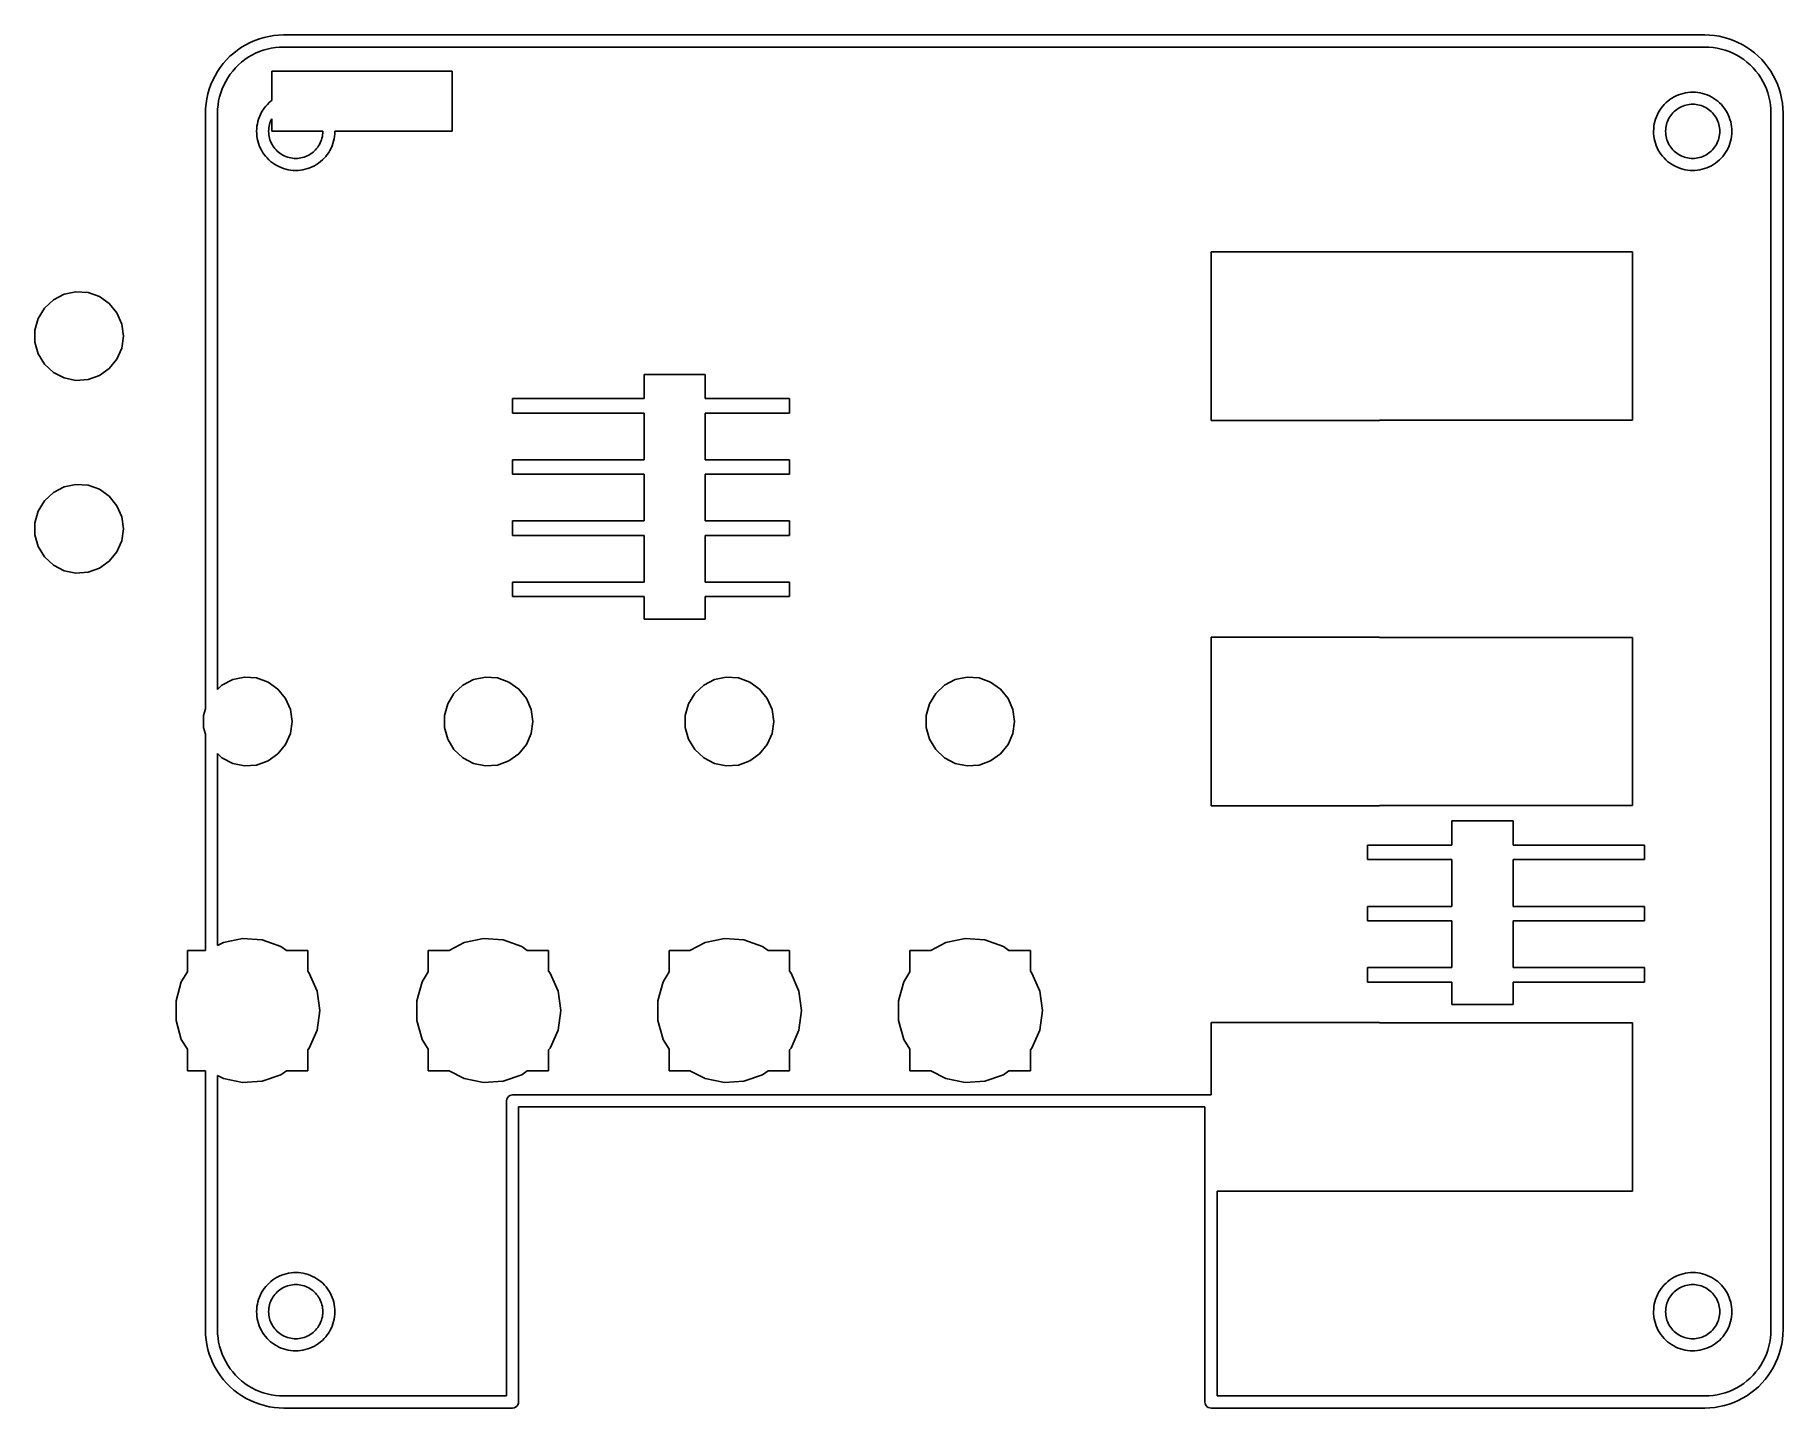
# Model space of a CAD drawing. Header units: metres. Extents: x -39.8 to 32.8, y -28.5 to 28.5.
import ezdxf

# ---------------------------------------------------------------- set-up
doc = ezdxf.new("R2010")
doc.units = ezdxf.units.M

msp = doc.modelspace()

# ---------------------------------------------------------------- linework, layer by layer
for p, q in [((-30.5117, 28.3384), (-30.7037, 28.2688)), ((-30.3158, 28.3958), (-30.5117, 28.3384)), ((-30.1167, 28.4408), (-30.3158, 28.3958)), ((-29.9151, 28.4733), (-30.1167, 28.4408)), ((-29.7119, 28.493), (-29.9151, 28.4733)), ((-29.5079, 28.4999), (-29.7119, 28.493)), ((29.5, 28.5), (-29.5079, 28.4999)), ((29.6962, 28.494), (29.5, 28.5)), ((29.8995, 28.4752), (29.6962, 28.494)), ((30.1012, 28.4438), (29.8995, 28.4752)), ((30.3006, 28.3997), (30.1012, 28.4438)), ((30.4968, 28.3432), (30.3006, 28.3997)), ((30.6891, 28.2745), (30.4968, 28.3432)), ((-31.7304, 27.6137), (-31.8744, 27.469)), ((-31.5776, 27.7491), (-31.7304, 27.6137)), ((-31.4166, 27.8746), (-31.5776, 27.7491)), ((-31.248, 27.9897), (-31.4166, 27.8746)), ((-31.0725, 28.0941), (-31.248, 27.9897)), ((-30.8908, 28.1872), (-31.0725, 28.0941)), ((-30.9735, 27.5718), (-30.8249, 27.6597)), ((-30.7037, 28.2688), (-30.8908, 28.1872)), ((-30.8249, 27.6597), (-30.6709, 27.7381)), ((-30.6709, 27.7381), (-30.5121, 27.8068)), ((-30.5121, 27.8068), (-30.3497, 27.8653)), ((-30.3497, 27.8653), (-30.1841, 27.9134)), ((-30.1841, 27.9134), (-30.0151, 27.9512)), ((-30.0151, 27.9512), (-29.8447, 27.9782)), ((-29.8447, 27.9782), (-29.6727, 27.9944)), ((-29.6727, 27.9944), (-29.496, 28)), ((-29.496, 28), (29.496, 28)), ((29.496, 28), (29.6727, 27.9944)), ((29.6727, 27.9944), (29.8447, 27.9782)), ((29.8447, 27.9782), (30.0151, 27.9512)), ((30.0151, 27.9512), (30.1841, 27.9134)), ((30.1841, 27.9134), (30.3497, 27.8653)), ((30.3497, 27.8653), (30.5121, 27.8068)), ((30.5121, 27.8068), (30.6709, 27.7381)), ((30.6709, 27.7381), (30.8249, 27.6597)), ((30.8766, 28.1939), (30.6891, 28.2745)), ((30.8249, 27.6597), (30.9735, 27.5718)), ((31.0588, 28.1017), (30.8766, 28.1939)), ((31.2347, 27.9982), (31.0588, 28.1017)), ((31.4039, 27.8838), (31.2347, 27.9982)), ((31.5655, 27.7591), (31.4039, 27.8838)), ((31.719, 27.6244), (31.5655, 27.7591)), ((31.8637, 27.4804), (31.719, 27.6244)), ((-32.2482, 26.9847), (-32.3517, 26.8087)), ((-32.1338, 27.1539), (-32.2482, 26.9847)), ((-32.0091, 27.3155), (-32.1338, 27.1539)), ((-31.8744, 27.469), (-32.0091, 27.3155)), ((-31.8217, 26.7236), (-31.7248, 26.8662)), ((-31.7248, 26.8662), (-31.6188, 27.0028)), ((-31.6188, 27.0028), (-31.5045, 27.1325)), ((-31.5045, 27.1325), (-31.3825, 27.2545)), ((-31.3825, 27.2545), (-31.2528, 27.3688)), ((-31.2528, 27.3688), (-31.1162, 27.4748)), ((-31.1162, 27.4748), (-30.9735, 27.5718)), ((-22.5, 27), (-30, 27)), ((-30, 27), (-30, 25.7798)), ((-22.5, 24.5), (-22.5, 27)), ((30.9735, 27.5718), (31.1162, 27.4748)), ((31.1162, 27.4748), (31.2528, 27.3688)), ((31.2528, 27.3688), (31.3825, 27.2545)), ((31.3825, 27.2545), (31.5045, 27.1325)), ((31.5045, 27.1325), (31.6188, 27.0028)), ((31.6188, 27.0028), (31.7248, 26.8662)), ((31.7248, 26.8662), (31.8217, 26.7236)), ((31.9991, 27.3276), (31.8637, 27.4804)), ((32.1246, 27.1666), (31.9991, 27.3276)), ((32.2397, 26.998), (32.1246, 27.1666)), ((32.3441, 26.8225), (32.2397, 26.998)), ((-32.5932, 26.2468), (-32.6497, 26.0506)), ((-32.5245, 26.4391), (-32.5932, 26.2468)), ((-32.4439, 26.6266), (-32.5245, 26.4391)), ((-32.3517, 26.8087), (-32.4439, 26.6266)), ((-32.1153, 26.0997), (-32.0568, 26.2621)), ((-32.0568, 26.2621), (-31.9881, 26.421)), ((-31.9881, 26.421), (-31.9098, 26.5747)), ((-31.9098, 26.5747), (-31.8217, 26.7236)), ((31.8217, 26.7236), (31.9098, 26.5747)), ((31.9098, 26.5747), (31.9881, 26.421)), ((31.9881, 26.421), (32.0568, 26.2621)), ((32.0568, 26.2621), (32.1153, 26.0997)), ((32.4372, 26.6408), (32.3441, 26.8225)), ((32.5188, 26.4537), (32.4372, 26.6408)), ((32.5884, 26.2617), (32.5188, 26.4537)), ((32.6458, 26.0658), (32.5884, 26.2617)), ((-32.744, 25.4462), (-32.75, 25.25)), ((-32.7252, 25.6495), (-32.744, 25.4462)), ((-32.6938, 25.8512), (-32.7252, 25.6495)), ((-32.6497, 26.0506), (-32.6938, 25.8512)), ((-32.25, 25.246), (-32.2444, 25.4227)), ((-32.2444, 25.4227), (-32.2282, 25.5947)), ((-32.2282, 25.5947), (-32.2012, 25.7651)), ((-32.2012, 25.7651), (-32.1634, 25.9341)), ((-32.1634, 25.9341), (-32.1153, 26.0997)), ((-30.3099, 25.4614), (-30.3677, 25.3773)), ((-30.247, 25.5418), (-30.3099, 25.4614)), ((-30.1791, 25.618), (-30.247, 25.5418)), ((-30.1066, 25.6898), (-30.1791, 25.618)), ((-30.0297, 25.757), (-30.1066, 25.6898)), ((-30, 25.7798), (-30.0297, 25.757)), ((27.6901, 25.4614), (27.6323, 25.3773)), ((27.753, 25.5418), (27.6901, 25.4614)), ((27.8209, 25.618), (27.753, 25.5418)), ((27.8934, 25.6898), (27.8209, 25.618)), ((27.9703, 25.757), (27.8934, 25.6898)), ((28.0513, 25.8192), (27.9703, 25.757)), ((28.136, 25.8762), (28.0513, 25.8192)), ((28.2241, 25.9277), (28.136, 25.8762)), ((28.3152, 25.9736), (28.2241, 25.9277)), ((28.283, 25.3667), (28.3388, 25.41)), ((28.4091, 26.0137), (28.3152, 25.9736)), ((28.3388, 25.41), (28.3972, 25.4497)), ((28.3972, 25.4497), (28.4582, 25.4858)), ((28.5053, 26.0478), (28.4091, 26.0137)), ((28.4582, 25.4858), (28.5209, 25.5177)), ((28.6035, 26.0758), (28.5053, 26.0478)), ((28.5209, 25.5177), (28.5859, 25.5459)), ((28.5859, 25.5459), (28.6525, 25.5698)), ((28.7032, 26.0975), (28.6035, 26.0758)), ((28.6525, 25.5698), (28.7202, 25.5895)), ((28.8041, 26.113), (28.7032, 26.0975)), ((28.7202, 25.5895), (28.7893, 25.6049)), ((28.7893, 25.6049), (28.859, 25.616)), ((28.9058, 26.1222), (28.8041, 26.113)), ((28.859, 25.616), (28.9293, 25.6227)), ((29.0079, 26.1249), (28.9058, 26.1222)), ((28.9293, 25.6227), (29, 25.6249)), ((29, 25.6249), (29.0707, 25.6227)), ((29.1099, 26.1212), (29.0079, 26.1249)), ((29.0707, 25.6227), (29.141, 25.616)), ((29.2115, 26.1111), (29.1099, 26.1212)), ((29.141, 25.616), (29.2108, 25.6049)), ((29.2108, 25.6049), (29.2797, 25.5896)), ((29.3121, 26.0946), (29.2115, 26.1111)), ((29.2797, 25.5896), (29.3476, 25.5698)), ((29.4117, 26.0719), (29.3121, 26.0946)), ((29.3476, 25.5698), (29.414, 25.5459)), ((29.5096, 26.0429), (29.4117, 26.0719)), ((29.414, 25.5459), (29.4791, 25.5177)), ((29.4791, 25.5177), (29.5418, 25.4858)), ((29.6055, 26.0079), (29.5096, 26.0429)), ((29.5418, 25.4858), (29.6028, 25.4497)), ((29.6028, 25.4497), (29.6612, 25.41)), ((29.6989, 25.9669), (29.6055, 26.0079)), ((29.6612, 25.41), (29.717, 25.3667)), ((29.7896, 25.9201), (29.6989, 25.9669)), ((29.8773, 25.8677), (29.7896, 25.9201)), ((29.9614, 25.8099), (29.8773, 25.8677)), ((30.0418, 25.747), (29.9614, 25.8099)), ((30.118, 25.6791), (30.0418, 25.747)), ((30.1898, 25.6066), (30.118, 25.6791)), ((30.257, 25.5297), (30.1898, 25.6066)), ((30.3192, 25.4487), (30.257, 25.5297)), ((30.3762, 25.364), (30.3192, 25.4487)), ((32.1153, 26.0997), (32.1634, 25.9341)), ((32.1634, 25.9341), (32.2012, 25.7651)), ((32.2012, 25.7651), (32.2282, 25.5947)), ((32.2282, 25.5947), (32.2444, 25.4227)), ((32.2444, 25.4227), (32.25, 25.246)), ((32.6908, 25.8667), (32.6458, 26.0658)), ((32.7233, 25.6651), (32.6908, 25.8667)), ((32.743, 25.4619), (32.7233, 25.6651)), ((32.7499, 25.2579), (32.743, 25.4619)), ((-32.75, 25.25), (-32.7499, 0.52913)), ((-32.25, 1.33357), (-32.25, 25.246)), ((-30.6111, 24.7115), (-30.6212, 24.6099)), ((-30.5946, 24.8121), (-30.6111, 24.7115)), ((-30.5719, 24.9117), (-30.5946, 24.8121)), ((-30.5429, 25.0096), (-30.5719, 24.9117)), ((-30.5079, 25.1055), (-30.5429, 25.0096)), ((-30.4669, 25.1989), (-30.5079, 25.1055)), ((-30.4201, 25.2896), (-30.4669, 25.1989)), ((-30.3677, 25.3773), (-30.4201, 25.2896)), ((-30.116, 24.641), (-30.1049, 24.7108)), ((-30.1049, 24.7108), (-30.0896, 24.7797)), ((-30.0896, 24.7797), (-30.0698, 24.8476)), ((-30.0698, 24.8476), (-30.0459, 24.914)), ((-30.0459, 24.914), (-30.0177, 24.9791)), ((-30.0177, 24.9791), (-30, 25.0139)), ((-30, 25.0139), (-30, 24.5)), ((27.3889, 24.7115), (27.3788, 24.6099)), ((27.4054, 24.8122), (27.3889, 24.7115)), ((27.4281, 24.9117), (27.4054, 24.8122)), ((27.4571, 25.0096), (27.4281, 24.9117)), ((27.4921, 25.1055), (27.4571, 25.0096)), ((27.5331, 25.1989), (27.4921, 25.1055)), ((27.5799, 25.2896), (27.5331, 25.1989)), ((27.6323, 25.3773), (27.5799, 25.2896)), ((27.884, 24.641), (27.8951, 24.7108)), ((27.8951, 24.7108), (27.9104, 24.7796)), ((27.9104, 24.7796), (27.9302, 24.8477)), ((27.9302, 24.8477), (27.9541, 24.914)), ((27.9541, 24.914), (27.9823, 24.9791)), ((27.9823, 24.9791), (28.0142, 25.0418)), ((28.0142, 25.0418), (28.0503, 25.1028)), ((28.0503, 25.1028), (28.0899, 25.1612)), ((28.0899, 25.1612), (28.1332, 25.217)), ((28.1332, 25.217), (28.1801, 25.2701)), ((28.1801, 25.2701), (28.2299, 25.3199)), ((28.2299, 25.3199), (28.283, 25.3667)), ((29.717, 25.3667), (29.7701, 25.3199)), ((29.7701, 25.3199), (29.8199, 25.2701)), ((29.8199, 25.2701), (29.8667, 25.217)), ((29.8667, 25.217), (29.91, 25.1612)), ((29.91, 25.1612), (29.9497, 25.1028)), ((29.9497, 25.1028), (29.9858, 25.0418)), ((29.9858, 25.0418), (30.0177, 24.9791)), ((30.0177, 24.9791), (30.0459, 24.914)), ((30.0459, 24.914), (30.0698, 24.8476)), ((30.0698, 24.8476), (30.0896, 24.7797)), ((30.0896, 24.7797), (30.1049, 24.7108)), ((30.1049, 24.7108), (30.116, 24.641)), ((30.4277, 25.2759), (30.3762, 25.364)), ((30.4736, 25.1848), (30.4277, 25.2759)), ((30.5137, 25.0908), (30.4736, 25.1848)), ((30.5478, 24.9947), (30.5137, 25.0908)), ((30.5758, 24.8964), (30.5478, 24.9947)), ((30.5975, 24.7968), (30.5758, 24.8964)), ((30.613, 24.6959), (30.5975, 24.7968)), ((30.6222, 24.5942), (30.613, 24.6959)), ((32.25, 25.246), (32.25, -25.246)), ((32.75, -25.25), (32.7499, 25.2579)), ((-30.6212, 24.6099), (-30.6249, 24.5079)), ((-30.6249, 24.5079), (-30.6222, 24.4058)), ((-30.6222, 24.4058), (-30.613, 24.3041)), ((-30.613, 24.3041), (-30.5975, 24.2032)), ((-30.5975, 24.2032), (-30.5758, 24.1035)), ((-30.5758, 24.1035), (-30.5478, 24.0053)), ((-30.5478, 24.0053), (-30.5137, 23.9091)), ((-30.1249, 24.5), (-30.1227, 24.5707)), ((-30.1227, 24.4293), (-30.1249, 24.5)), ((-30.1227, 24.5707), (-30.116, 24.641)), ((-30.116, 24.359), (-30.1227, 24.4293)), ((-30.1049, 24.2893), (-30.116, 24.359)), ((-30.0895, 24.2202), (-30.1049, 24.2893)), ((-30.0698, 24.1525), (-30.0895, 24.2202)), ((-30.0459, 24.0859), (-30.0698, 24.1525)), ((-30.0177, 24.0209), (-30.0459, 24.0859)), ((-29.9858, 23.9582), (-30.0177, 24.0209)), ((-30, 24.5), (-27.8751, 24.5)), ((-29.9497, 23.8972), (-29.9858, 23.9582)), ((-28.0142, 23.9582), (-28.0503, 23.8972)), ((-27.9823, 24.0209), (-28.0142, 23.9582)), ((-27.9541, 24.086), (-27.9823, 24.0209)), ((-27.9302, 24.1524), (-27.9541, 24.086)), ((-27.9104, 24.2203), (-27.9302, 24.1524)), ((-27.8951, 24.2892), (-27.9104, 24.2203)), ((-27.884, 24.359), (-27.8951, 24.2892)), ((-27.8773, 24.4293), (-27.884, 24.359)), ((-27.8751, 24.5), (-27.8773, 24.4293)), ((-27.4921, 23.8945), (-27.4571, 23.9904)), ((-27.4571, 23.9904), (-27.4281, 24.0883)), ((-27.4281, 24.0883), (-27.4054, 24.1878)), ((-27.4054, 24.1878), (-27.3889, 24.2885)), ((-27.3889, 24.2885), (-27.3788, 24.3901)), ((-27.3788, 24.3901), (-27.3753, 24.5)), ((-27.3753, 24.5), (-22.5, 24.5)), ((27.3788, 24.6099), (27.3751, 24.5078)), ((27.3751, 24.5078), (27.3778, 24.4058)), ((27.3778, 24.4058), (27.3869, 24.3041)), ((27.3869, 24.3041), (27.4024, 24.2032)), ((27.4024, 24.2032), (27.4242, 24.1035)), ((27.4242, 24.1035), (27.4522, 24.0054)), ((27.4522, 24.0054), (27.4863, 23.9091)), ((27.8751, 24.5), (27.8773, 24.5707)), ((27.8773, 24.4293), (27.8751, 24.5)), ((27.8773, 24.5707), (27.884, 24.641)), ((27.884, 24.359), (27.8773, 24.4293)), ((27.8951, 24.2892), (27.884, 24.359)), ((27.9104, 24.2203), (27.8951, 24.2892)), ((27.9302, 24.1524), (27.9104, 24.2203)), ((27.9541, 24.086), (27.9302, 24.1524)), ((27.9823, 24.0209), (27.9541, 24.086)), ((28.0142, 23.9582), (27.9823, 24.0209)), ((28.0503, 23.8972), (28.0142, 23.9582)), ((29.9858, 23.9582), (29.9497, 23.8972)), ((30.0177, 24.0209), (29.9858, 23.9582)), ((30.0459, 24.0859), (30.0177, 24.0209)), ((30.0698, 24.1525), (30.0459, 24.0859)), ((30.0895, 24.2202), (30.0698, 24.1525)), ((30.1049, 24.2893), (30.0895, 24.2202)), ((30.116, 24.359), (30.1049, 24.2893)), ((30.116, 24.641), (30.1227, 24.5707)), ((30.1227, 24.4293), (30.116, 24.359)), ((30.1227, 24.5707), (30.1249, 24.5)), ((30.1249, 24.5), (30.1227, 24.4293)), ((30.5079, 23.8945), (30.5429, 23.9904)), ((30.5429, 23.9904), (30.5719, 24.0883)), ((30.5719, 24.0883), (30.5946, 24.1878)), ((30.5946, 24.1878), (30.6111, 24.2885)), ((30.6111, 24.2885), (30.6212, 24.3901)), ((30.6212, 24.3901), (30.6249, 24.4921)), ((30.6249, 24.4921), (30.6222, 24.5942)), ((-30.5137, 23.9091), (-30.4736, 23.8152)), ((-30.4736, 23.8152), (-30.4277, 23.7241)), ((-30.4277, 23.7241), (-30.3762, 23.636)), ((-30.3762, 23.636), (-30.3192, 23.5513)), ((-30.3192, 23.5513), (-30.257, 23.4703)), ((-30.257, 23.4703), (-30.1898, 23.3934)), ((-30.1898, 23.3934), (-30.118, 23.3209)), ((-30.118, 23.3209), (-30.0418, 23.253)), ((-30.0418, 23.253), (-29.9614, 23.1901)), ((-29.91, 23.8388), (-29.9497, 23.8972)), ((-29.8667, 23.783), (-29.91, 23.8388)), ((-29.8199, 23.7299), (-29.8667, 23.783)), ((-29.7701, 23.6801), (-29.8199, 23.7299)), ((-29.717, 23.6332), (-29.7701, 23.6801)), ((-29.6612, 23.5899), (-29.717, 23.6332)), ((-29.6028, 23.5503), (-29.6612, 23.5899)), ((-29.5418, 23.5142), (-29.6028, 23.5503)), ((-29.4791, 23.4823), (-29.5418, 23.5142)), ((-29.414, 23.4541), (-29.4791, 23.4823)), ((-29.3477, 23.4302), (-29.414, 23.4541)), ((-29.2796, 23.4104), (-29.3477, 23.4302)), ((-29.2108, 23.3951), (-29.2796, 23.4104)), ((-29.141, 23.384), (-29.2108, 23.3951)), ((-29.0707, 23.3773), (-29.141, 23.384)), ((-29, 23.3751), (-29.0707, 23.3773)), ((-28.9293, 23.3773), (-29, 23.3751)), ((-28.859, 23.384), (-28.9293, 23.3773)), ((-28.7892, 23.3951), (-28.859, 23.384)), ((-28.7203, 23.4104), (-28.7892, 23.3951)), ((-28.6524, 23.4302), (-28.7203, 23.4104)), ((-28.586, 23.4541), (-28.6524, 23.4302)), ((-28.5209, 23.4823), (-28.586, 23.4541)), ((-28.4582, 23.5142), (-28.5209, 23.4823)), ((-28.3972, 23.5503), (-28.4582, 23.5142)), ((-28.3388, 23.5899), (-28.3972, 23.5503)), ((-28.283, 23.6332), (-28.3388, 23.5899)), ((-28.2299, 23.6801), (-28.283, 23.6332)), ((-28.1801, 23.7299), (-28.2299, 23.6801)), ((-28.1332, 23.783), (-28.1801, 23.7299)), ((-28.0899, 23.8388), (-28.1332, 23.783)), ((-28.0503, 23.8972), (-28.0899, 23.8388)), ((-28.0513, 23.1808), (-27.9703, 23.243)), ((-27.9703, 23.243), (-27.8934, 23.3102)), ((-27.8934, 23.3102), (-27.8209, 23.382)), ((-27.8209, 23.382), (-27.753, 23.4582)), ((-27.753, 23.4582), (-27.6901, 23.5385)), ((-27.6901, 23.5385), (-27.6323, 23.6227)), ((-27.6323, 23.6227), (-27.5799, 23.7104)), ((-27.5799, 23.7104), (-27.5331, 23.8011)), ((-27.5331, 23.8011), (-27.4921, 23.8945)), ((27.4863, 23.9091), (27.5264, 23.8153)), ((27.5264, 23.8153), (27.5723, 23.7241)), ((27.5723, 23.7241), (27.6238, 23.636)), ((27.6238, 23.636), (27.6808, 23.5513)), ((27.6808, 23.5513), (27.743, 23.4703)), ((27.743, 23.4703), (27.8102, 23.3934)), ((27.8102, 23.3934), (27.882, 23.3209)), ((27.882, 23.3209), (27.9582, 23.253)), ((27.9582, 23.253), (28.0385, 23.1901)), ((28.0899, 23.8388), (28.0503, 23.8972)), ((28.1332, 23.783), (28.0899, 23.8388)), ((28.1801, 23.7299), (28.1332, 23.783)), ((28.2299, 23.6801), (28.1801, 23.7299)), ((28.283, 23.6332), (28.2299, 23.6801)), ((28.3388, 23.5899), (28.283, 23.6332)), ((28.3972, 23.5503), (28.3388, 23.5899)), ((28.4582, 23.5142), (28.3972, 23.5503)), ((28.5209, 23.4823), (28.4582, 23.5142)), ((28.586, 23.4541), (28.5209, 23.4823)), ((28.6524, 23.4302), (28.586, 23.4541)), ((28.7203, 23.4104), (28.6524, 23.4302)), ((28.7892, 23.3951), (28.7203, 23.4104)), ((28.859, 23.384), (28.7892, 23.3951)), ((28.9293, 23.3773), (28.859, 23.384)), ((29, 23.3751), (28.9293, 23.3773)), ((29.0707, 23.3773), (29, 23.3751)), ((29.141, 23.384), (29.0707, 23.3773)), ((29.2108, 23.3951), (29.141, 23.384)), ((29.2796, 23.4104), (29.2108, 23.3951)), ((29.3477, 23.4302), (29.2796, 23.4104)), ((29.414, 23.4541), (29.3477, 23.4302)), ((29.4791, 23.4823), (29.414, 23.4541)), ((29.5418, 23.5142), (29.4791, 23.4823)), ((29.6028, 23.5503), (29.5418, 23.5142)), ((29.6612, 23.5899), (29.6028, 23.5503)), ((29.717, 23.6332), (29.6612, 23.5899)), ((29.7701, 23.6801), (29.717, 23.6332)), ((29.8199, 23.7299), (29.7701, 23.6801)), ((29.8667, 23.783), (29.8199, 23.7299)), ((29.91, 23.8388), (29.8667, 23.783)), ((29.9497, 23.8972), (29.91, 23.8388)), ((29.9487, 23.1808), (30.0297, 23.243)), ((30.0297, 23.243), (30.1066, 23.3102)), ((30.1066, 23.3102), (30.1791, 23.382)), ((30.1791, 23.382), (30.247, 23.4582)), ((30.247, 23.4582), (30.3099, 23.5385)), ((30.3099, 23.5385), (30.3677, 23.6227)), ((30.3677, 23.6227), (30.4201, 23.7104)), ((30.4201, 23.7104), (30.4669, 23.8011)), ((30.4669, 23.8011), (30.5079, 23.8945)), ((-29.9614, 23.1901), (-29.8773, 23.1323)), ((-29.8773, 23.1323), (-29.7896, 23.0799)), ((-29.7896, 23.0799), (-29.6989, 23.0331)), ((-29.6989, 23.0331), (-29.6055, 22.9921)), ((-29.6055, 22.9921), (-29.5096, 22.9571)), ((-29.5096, 22.9571), (-29.4117, 22.9281)), ((-29.4117, 22.9281), (-29.3122, 22.9054)), ((-29.3122, 22.9054), (-29.2115, 22.8889)), ((-29.2115, 22.8889), (-29.1099, 22.8788)), ((-29.1099, 22.8788), (-28.9922, 22.8751)), ((-28.9922, 22.8751), (-28.9058, 22.8778)), ((-28.9058, 22.8778), (-28.8041, 22.8869)), ((-28.8041, 22.8869), (-28.7032, 22.9024)), ((-28.7032, 22.9024), (-28.6035, 22.9242)), ((-28.6035, 22.9242), (-28.5054, 22.9522)), ((-28.5054, 22.9522), (-28.4091, 22.9863)), ((-28.4091, 22.9863), (-28.3153, 23.0264)), ((-28.3153, 23.0264), (-28.2241, 23.0723)), ((-28.2241, 23.0723), (-28.136, 23.1238)), ((-28.136, 23.1238), (-28.0513, 23.1808)), ((28.0385, 23.1901), (28.1227, 23.1323)), ((28.1227, 23.1323), (28.2104, 23.0799)), ((28.2104, 23.0799), (28.3011, 23.0331)), ((28.3011, 23.0331), (28.3945, 22.9921)), ((28.3945, 22.9921), (28.4904, 22.9571)), ((28.4904, 22.9571), (28.5883, 22.9281)), ((28.5883, 22.9281), (28.6878, 22.9054)), ((28.6878, 22.9054), (28.7885, 22.8889)), ((28.7885, 22.8889), (28.8901, 22.8788)), ((28.8901, 22.8788), (29.0078, 22.8751)), ((29.0078, 22.8751), (29.0941, 22.8778)), ((29.0941, 22.8778), (29.1959, 22.8869)), ((29.1959, 22.8869), (29.2968, 22.9024)), ((29.2968, 22.9024), (29.3965, 22.9242)), ((29.3965, 22.9242), (29.4946, 22.9522)), ((29.4946, 22.9522), (29.5909, 22.9863)), ((29.5909, 22.9863), (29.6847, 23.0264)), ((29.6847, 23.0264), (29.7759, 23.0723)), ((29.7759, 23.0723), (29.864, 23.1238)), ((29.864, 23.1238), (29.9487, 23.1808)), ((16, 19.5), (9, 19.5)), ((9, 19.5), (9, 12.5)), ((16, 19.4918), (16, 19.5)), ((26.5, 19.4918), (16, 19.4918)), ((26.5, 12.5081), (26.5, 19.4918)), ((-39.064, 17.5073), (-39.4312, 17.1644)), ((-38.6178, 17.7385), (-39.064, 17.5073)), ((-38.1259, 17.8407), (-38.6178, 17.7385)), ((-37.6246, 17.8064), (-38.1259, 17.8407)), ((-37.1512, 17.6381), (-37.6246, 17.8064)), ((-36.7407, 17.3484), (-37.1512, 17.6381)), ((-39.6922, 16.735), (-39.8278, 16.2512)), ((-39.4312, 17.1644), (-39.6922, 16.735)), ((-36.4236, 16.9586), (-36.7407, 17.3484)), ((-36.2234, 16.4978), (-36.4236, 16.9586)), ((-39.8278, 16.2512), (-39.8278, 15.7488)), ((-36.155, 16), (-36.2234, 16.4978)), ((-36.2234, 15.5022), (-36.155, 16)), ((-39.8278, 15.7488), (-39.6922, 15.2649)), ((-39.6922, 15.2649), (-39.4312, 14.8356)), ((-36.4236, 15.0414), (-36.2234, 15.5022)), ((-39.4312, 14.8356), (-39.064, 14.4927)), ((-37.1512, 14.3618), (-36.7407, 14.6516)), ((-36.7407, 14.6516), (-36.4236, 15.0414)), ((-39.064, 14.4927), (-38.6178, 14.2615)), ((-38.6178, 14.2615), (-38.1259, 14.1593)), ((-38.1259, 14.1593), (-37.6246, 14.1936)), ((-37.6246, 14.1936), (-37.1512, 14.3618)), ((-12, 14.41), (-14.54, 14.41)), ((-14.54, 14.41), (-14.54, 13.405)), ((-12, 13.405), (-12, 14.41)), ((-14.54, 13.405), (-20, 13.405)), ((-20, 13.405), (-20, 12.805)), ((-8.5, 13.405), (-12, 13.405)), ((-8.5, 12.805), (-8.5, 13.405)), ((-20, 12.805), (-14.54, 12.805)), ((-14.54, 12.805), (-14.54, 10.865)), ((-12, 10.865), (-12, 12.805)), ((-12, 12.805), (-8.5, 12.805)), ((9, 12.5), (16, 12.5)), ((16, 12.5081), (26.5, 12.5081)), ((16, 12.5), (16, 12.5081)), ((-14.54, 10.865), (-20, 10.865)), ((-20, 10.865), (-20, 10.265)), ((-20, 10.265), (-14.54, 10.265)), ((-14.54, 10.265), (-14.54, 8.325)), ((-8.5, 10.865), (-12, 10.865)), ((-12, 8.325), (-12, 10.265)), ((-12, 10.265), (-8.5, 10.265)), ((-8.5, 10.265), (-8.5, 10.865)), ((-39.064, 9.50731), (-39.4312, 9.16435)), ((-38.6178, 9.73846), (-39.064, 9.50731)), ((-38.1259, 9.8407), (-38.6178, 9.73846)), ((-37.6246, 9.8064), (-38.1259, 9.8407)), ((-37.1512, 9.63814), (-37.6246, 9.8064)), ((-36.7407, 9.34839), (-37.1512, 9.63814)), ((-39.6922, 8.73505), (-39.8278, 8.25122)), ((-39.4312, 9.16435), (-39.6922, 8.73505)), ((-36.4236, 8.95862), (-36.7407, 9.34839)), ((-36.2234, 8.49777), (-36.4236, 8.95862)), ((-39.8278, 8.25122), (-39.8278, 7.74876)), ((-36.155, 8), (-36.2234, 8.49777)), ((-36.2234, 7.50221), (-36.155, 8)), ((-14.54, 8.325), (-20, 8.325)), ((-20, 8.325), (-20, 7.72499)), ((-8.5, 8.325), (-12, 8.325)), ((-8.5, 7.72499), (-8.5, 8.325)), ((-39.8278, 7.74876), (-39.6922, 7.26494)), ((-39.6922, 7.26494), (-39.4312, 6.83563)), ((-36.4236, 7.04137), (-36.2234, 7.50221)), ((-20, 7.72499), (-14.54, 7.72499)), ((-14.54, 7.72499), (-14.54, 5.78499)), ((-12, 5.78499), (-12, 7.72499)), ((-12, 7.72499), (-8.5, 7.72499)), ((-39.4312, 6.83563), (-39.064, 6.49269)), ((-37.1512, 6.36185), (-36.7407, 6.6516)), ((-36.7407, 6.6516), (-36.4236, 7.04137)), ((-39.064, 6.49269), (-38.6178, 6.26152)), ((-38.6178, 6.26152), (-38.1259, 6.1593)), ((-38.1259, 6.1593), (-37.6246, 6.19359)), ((-37.6246, 6.19359), (-37.1512, 6.36185)), ((-14.54, 5.78499), (-20, 5.78499)), ((-20, 5.78499), (-20, 5.185)), ((-20, 5.185), (-14.54, 5.185)), ((-14.54, 5.185), (-14.54, 4.25)), ((-8.5, 5.78499), (-12, 5.78499)), ((-12, 5.185), (-8.5, 5.185)), ((-12, 4.25), (-12, 5.185)), ((-8.5, 5.185), (-8.5, 5.78499)), ((-14.54, 4.25), (-12, 4.25)), ((16, 3.5), (9, 3.5)), ((9, 3.5), (9, -3.5)), ((16, 3.49184), (16, 3.5)), ((26.5, 3.49184), (16, 3.49184)), ((26.5, -3.49184), (26.5, 3.49184)), ((-32.064, 1.50731), (-32.25, 1.33357)), ((-31.6178, 1.73846), (-32.064, 1.50731)), ((-31.1259, 1.8407), (-31.6178, 1.73846)), ((-30.6246, 1.8064), (-31.1259, 1.8407)), ((-30.1512, 1.63814), (-30.6246, 1.8064)), ((-29.7407, 1.34839), (-30.1512, 1.63814)), ((-22.064, 1.50731), (-22.4312, 1.16435)), ((-21.6178, 1.73846), (-22.064, 1.50731)), ((-21.1259, 1.8407), (-21.6178, 1.73846)), ((-20.6246, 1.8064), (-21.1259, 1.8407)), ((-20.1512, 1.63814), (-20.6246, 1.8064)), ((-19.7407, 1.34839), (-20.1512, 1.63814)), ((-12.064, 1.50731), (-12.4312, 1.16435)), ((-11.6178, 1.73846), (-12.064, 1.50731)), ((-11.1259, 1.8407), (-11.6178, 1.73846)), ((-10.6246, 1.8064), (-11.1259, 1.8407)), ((-10.1512, 1.63814), (-10.6246, 1.8064)), ((-9.74068, 1.34839), (-10.1512, 1.63814)), ((-2.06396, 1.50731), (-2.43118, 1.16435)), ((-1.61784, 1.73846), (-2.06396, 1.50731)), ((-1.1259, 1.8407), (-1.61784, 1.73846)), ((-0.62462, 1.8064), (-1.1259, 1.8407)), ((-0.15117, 1.63814), (-0.62462, 1.8064)), ((0.25931, 1.34839), (-0.15117, 1.63814)), ((-29.4236, 0.95862), (-29.7407, 1.34839)), ((-29.2234, 0.49777), (-29.4236, 0.95862)), ((-22.6922, 0.73505), (-22.8278, 0.25122)), ((-22.4312, 1.16435), (-22.6922, 0.73505)), ((-19.4236, 0.95862), (-19.7407, 1.34839)), ((-19.2234, 0.49777), (-19.4236, 0.95862)), ((-12.6922, 0.73505), (-12.8278, 0.25122)), ((-12.4312, 1.16435), (-12.6922, 0.73505)), ((-9.42358, 0.95862), (-9.74068, 1.34839)), ((-9.2234, 0.49777), (-9.42358, 0.95862)), ((-2.69225, 0.73505), (-2.8278, 0.25122)), ((-2.43118, 1.16435), (-2.69225, 0.73505)), ((0.5764, 0.95862), (0.25931, 1.34839)), ((0.77658, 0.49777), (0.5764, 0.95862)), ((-32.7499, 0.52913), (-32.8278, 0.25122)), ((-32.8278, 0.25122), (-32.8278, -0.25122)), ((-29.155, 0), (-29.2234, 0.49777)), ((-29.2234, -0.49777), (-29.155, 0)), ((-22.8278, 0.25122), (-22.8278, -0.25122)), ((-19.155, 0), (-19.2234, 0.49777)), ((-19.2234, -0.49777), (-19.155, 0)), ((-12.8278, 0.25122), (-12.8278, -0.25122)), ((-9.155, 0), (-9.2234, 0.49777)), ((-9.2234, -0.49777), (-9.155, 0)), ((-2.8278, 0.25122), (-2.8278, -0.25122)), ((0.84499, 0), (0.77658, 0.49777)), ((0.77658, -0.49777), (0.84499, 0)), ((-32.8278, -0.25122), (-32.7499, -0.52913)), ((-32.7499, -0.52913), (-32.7499, -9.5)), ((-29.4236, -0.95862), (-29.2234, -0.49777)), ((-22.8278, -0.25122), (-22.6922, -0.73505)), ((-19.4236, -0.95862), (-19.2234, -0.49777)), ((-12.8278, -0.25122), (-12.6922, -0.73505)), ((-9.42358, -0.95862), (-9.2234, -0.49777)), ((-2.8278, -0.25122), (-2.69225, -0.73505)), ((0.5764, -0.95862), (0.77658, -0.49777)), ((-32.25, -9.30034), (-32.25, -1.33357)), ((-32.25, -1.33357), (-32.064, -1.50731)), ((-30.1512, -1.63814), (-29.7407, -1.34839)), ((-29.7407, -1.34839), (-29.4236, -0.95862)), ((-22.6922, -0.73505), (-22.4312, -1.16435)), ((-22.4312, -1.16435), (-22.064, -1.50731)), ((-20.1512, -1.63814), (-19.7407, -1.34839)), ((-19.7407, -1.34839), (-19.4236, -0.95862)), ((-12.6922, -0.73505), (-12.4312, -1.16435)), ((-12.4312, -1.16435), (-12.064, -1.50731)), ((-10.1512, -1.63814), (-9.74068, -1.34839)), ((-9.74068, -1.34839), (-9.42358, -0.95862)), ((-2.69225, -0.73505), (-2.43118, -1.16435)), ((-2.43118, -1.16435), (-2.06396, -1.50731)), ((-0.15117, -1.63814), (0.25931, -1.34839)), ((0.25931, -1.34839), (0.5764, -0.95862)), ((-32.064, -1.50731), (-31.6178, -1.73846)), ((-31.6178, -1.73846), (-31.1259, -1.8407)), ((-31.1259, -1.8407), (-30.6246, -1.8064)), ((-30.6246, -1.8064), (-30.1512, -1.63814)), ((-22.064, -1.50731), (-21.6178, -1.73846)), ((-21.6178, -1.73846), (-21.1259, -1.8407)), ((-21.1259, -1.8407), (-20.6246, -1.8064)), ((-20.6246, -1.8064), (-20.1512, -1.63814)), ((-12.064, -1.50731), (-11.6178, -1.73846)), ((-11.6178, -1.73846), (-11.1259, -1.8407)), ((-11.1259, -1.8407), (-10.6246, -1.8064)), ((-10.6246, -1.8064), (-10.1512, -1.63814)), ((-2.06396, -1.50731), (-1.61784, -1.73846)), ((-1.61784, -1.73846), (-1.1259, -1.8407)), ((-1.1259, -1.8407), (-0.62462, -1.8064)), ((-0.62462, -1.8064), (-0.15117, -1.63814)), ((9, -3.5), (16, -3.5)), ((16, -3.49184), (26.5, -3.49184)), ((16, -3.5), (16, -3.49184)), ((21.54, -4.12999), (19, -4.12999)), ((19, -4.12999), (19, -5.13499)), ((21.54, -5.13499), (21.54, -4.12999)), ((19, -5.13499), (15.5, -5.13499)), ((15.5, -5.13499), (15.5, -5.735)), ((15.5, -5.735), (19, -5.735)), ((19, -5.735), (19, -7.67499)), ((27, -5.13499), (21.54, -5.13499)), ((21.54, -7.67499), (21.54, -5.735)), ((21.54, -5.735), (27, -5.735)), ((27, -5.735), (27, -5.13499)), ((19, -7.67499), (15.5, -7.67499)), ((15.5, -7.67499), (15.5, -8.27499)), ((27, -7.67499), (21.54, -7.67499)), ((27, -8.27499), (27, -7.67499)), ((15.5, -8.27499), (19, -8.27499)), ((19, -8.27499), (19, -10.215)), ((21.54, -10.215), (21.54, -8.27499)), ((21.54, -8.27499), (27, -8.27499)), ((-32.0046, -9.1732), (-32.25, -9.30034)), ((-31.2047, -9.00699), (-32.0046, -9.1732)), ((-30.3896, -9.06274), (-31.2047, -9.00699)), ((-29.6198, -9.33633), (-30.3896, -9.06274)), ((-29.3879, -9.5), (-29.6198, -9.33633)), ((-22.0046, -9.1732), (-22.6353, -9.5)), ((-21.2047, -9.00699), (-22.0046, -9.1732)), ((-20.3896, -9.06274), (-21.2047, -9.00699)), ((-19.6198, -9.33633), (-20.3896, -9.06274)), ((-19.3879, -9.5), (-19.6198, -9.33633)), ((-12.0046, -9.1732), (-12.6353, -9.5)), ((-11.2047, -9.00699), (-12.0046, -9.1732)), ((-10.3896, -9.06274), (-11.2047, -9.00699)), ((-9.6198, -9.33633), (-10.3896, -9.06274)), ((-9.38794, -9.5), (-9.6198, -9.33633)), ((-2.00464, -9.1732), (-2.6353, -9.5)), ((-1.20473, -9.00699), (-2.00464, -9.1732)), ((-0.38962, -9.06274), (-1.20473, -9.00699)), ((0.38019, -9.33633), (-0.38962, -9.06274)), ((0.61204, -9.5), (0.38019, -9.33633)), ((-32.7499, -9.5), (-33.5, -9.5)), ((-33.5, -9.5), (-33.5, -10.391)), ((-28.5, -9.5), (-29.3879, -9.5)), ((-28.5, -10.3635), (-28.5, -9.5)), ((-22.6353, -9.5), (-23.5, -9.5)), ((-23.5, -9.5), (-23.5, -10.391)), ((-18.5, -9.5), (-19.3879, -9.5)), ((-18.5, -10.3635), (-18.5, -9.5)), ((-12.6353, -9.5), (-13.5, -9.5)), ((-13.5, -9.5), (-13.5, -10.391)), ((-8.5, -9.5), (-9.38794, -9.5)), ((-8.5, -10.3635), (-8.5, -9.5)), ((-2.6353, -9.5), (-3.5, -9.5)), ((-3.5, -9.5), (-3.5, -10.391)), ((1.5, -9.5), (0.61204, -9.5)), ((1.5, -10.3635), (1.5, -9.5)), ((-33.7516, -10.8048), (-33.972, -11.5915)), ((-33.5, -10.391), (-33.7516, -10.8048)), ((-28.4367, -10.4412), (-28.5, -10.3635)), ((-28.1112, -11.1906), (-28.4367, -10.4412)), ((-23.7516, -10.8048), (-23.972, -11.5915)), ((-23.5, -10.391), (-23.7516, -10.8048)), ((-18.4367, -10.4412), (-18.5, -10.3635)), ((-18.1112, -11.1906), (-18.4367, -10.4412)), ((-13.7516, -10.8048), (-13.972, -11.5915)), ((-13.5, -10.391), (-13.7516, -10.8048)), ((-8.43674, -10.4412), (-8.5, -10.3635)), ((-8.11124, -11.1906), (-8.43674, -10.4412)), ((-3.75163, -10.8048), (-3.97205, -11.5915)), ((-3.5, -10.391), (-3.75163, -10.8048)), ((1.56325, -10.4412), (1.5, -10.3635)), ((1.88875, -11.1906), (1.56325, -10.4412)), ((19, -10.215), (15.5, -10.215)), ((15.5, -10.215), (15.5, -10.815)), ((15.5, -10.815), (19, -10.815)), ((19, -10.815), (19, -11.75)), ((27, -10.215), (21.54, -10.215)), ((21.54, -10.815), (27, -10.815)), ((21.54, -11.75), (21.54, -10.815)), ((27, -10.815), (27, -10.215)), ((-33.972, -11.5915), (-33.972, -12.4085)), ((-28, -12), (-28.1112, -11.1906)), ((-23.972, -11.5915), (-23.972, -12.4085)), ((-18, -12), (-18.1112, -11.1906)), ((-13.972, -11.5915), (-13.972, -12.4085)), ((-8, -12), (-8.11124, -11.1906)), ((-3.97205, -11.5915), (-3.97205, -12.4085)), ((2, -12), (1.88875, -11.1906)), ((-28.1112, -12.8094), (-28, -12)), ((-18.1112, -12.8094), (-18, -12)), ((-8.11124, -12.8094), (-8, -12)), ((1.88875, -12.8094), (2, -12)), ((19, -11.75), (21.54, -11.75)), ((-33.972, -12.4085), (-33.7516, -13.1952)), ((-28.4367, -13.5587), (-28.1112, -12.8094)), ((-23.972, -12.4085), (-23.7516, -13.1952)), ((-18.4367, -13.5587), (-18.1112, -12.8094)), ((-13.972, -12.4085), (-13.7516, -13.1952)), ((-8.43674, -13.5587), (-8.11124, -12.8094)), ((-3.97205, -12.4085), (-3.75163, -13.1952)), ((1.56325, -13.5587), (1.88875, -12.8094)), ((16, -12.5), (9, -12.5)), ((9, -12.5), (9, -15.5)), ((16, -12.5081), (16, -12.5)), ((26.5, -12.5081), (16, -12.5081)), ((26.5, -19.4918), (26.5, -12.5081)), ((-33.7516, -13.1952), (-33.5, -13.609)), ((-33.5, -13.609), (-33.5, -14.5)), ((-28.5, -13.6365), (-28.4367, -13.5587)), ((-28.5, -14.5), (-28.5, -13.6365)), ((-23.7516, -13.1952), (-23.5, -13.609)), ((-23.5, -13.609), (-23.5, -14.5)), ((-18.5, -13.6365), (-18.4367, -13.5587)), ((-18.5, -14.5), (-18.5, -13.6365)), ((-13.7516, -13.1952), (-13.5, -13.609)), ((-13.5, -13.609), (-13.5, -14.5)), ((-8.5, -13.6365), (-8.43674, -13.5587)), ((-8.5, -14.5), (-8.5, -13.6365)), ((-3.75163, -13.1952), (-3.5, -13.609)), ((-3.5, -13.609), (-3.5, -14.5)), ((1.5, -13.6365), (1.56325, -13.5587)), ((1.5, -14.5), (1.5, -13.6365)), ((-33.5, -14.5), (-32.7499, -14.5)), ((-32.7499, -14.5), (-32.7499, -25.2579)), ((-29.6198, -14.6637), (-29.388, -14.5)), ((-29.388, -14.5), (-28.5, -14.5)), ((-23.5, -14.5), (-22.6353, -14.5)), ((-22.6353, -14.5), (-22.0046, -14.8268)), ((-19.6198, -14.6637), (-19.388, -14.5)), ((-19.388, -14.5), (-18.5, -14.5)), ((-13.5, -14.5), (-12.6353, -14.5)), ((-12.6353, -14.5), (-12.0046, -14.8268)), ((-9.6198, -14.6637), (-9.38795, -14.5)), ((-9.38795, -14.5), (-8.5, -14.5)), ((-3.5, -14.5), (-2.63527, -14.5)), ((-2.63527, -14.5), (-2.00464, -14.8268)), ((0.38019, -14.6637), (0.61203, -14.5)), ((0.61203, -14.5), (1.5, -14.5)), ((-32.25, -25.246), (-32.25, -14.6996)), ((-32.25, -14.6996), (-32.0046, -14.8268)), ((-32.0046, -14.8268), (-31.2047, -14.993)), ((-31.2047, -14.993), (-30.3896, -14.9372)), ((-30.3896, -14.9372), (-29.6198, -14.6637)), ((-22.0046, -14.8268), (-21.2047, -14.993)), ((-21.2047, -14.993), (-20.3896, -14.9372)), ((-20.3896, -14.9372), (-19.6198, -14.6637)), ((-12.0046, -14.8268), (-11.2047, -14.993)), ((-11.2047, -14.993), (-10.3896, -14.9372)), ((-10.3896, -14.9372), (-9.6198, -14.6637)), ((-2.00464, -14.8268), (-1.20473, -14.993)), ((-1.20473, -14.993), (-0.38962, -14.9372)), ((-0.38962, -14.9372), (0.38019, -14.6637)), ((-20.2407, -15.6826), (-20.25, -15.75)), ((-20.25, -15.75), (-20.25, -28)), ((-20.2136, -15.6201), (-20.2407, -15.6826)), ((-20.1706, -15.5673), (-20.2136, -15.6201)), ((-20.115, -15.528), (-20.1706, -15.5673)), ((-20.0509, -15.5052), (-20.115, -15.528)), ((-20, -15.5), (-20.0509, -15.5052)), ((9, -15.5), (-20, -15.5)), ((-19.75, -28.25), (-19.75, -16)), ((-19.75, -16), (8.75, -16)), ((8.75, -16), (8.75, -28.25)), ((9.25, -28), (9.25, -19.5)), ((9.25, -19.5), (16, -19.5)), ((16, -19.5), (16, -19.4918)), ((16, -19.4918), (26.5, -19.4918)), ((-29.9487, -23.1808), (-30.0297, -23.243)), ((-29.864, -23.1238), (-29.9487, -23.1808)), ((-29.7759, -23.0723), (-29.864, -23.1238)), ((-29.6847, -23.0264), (-29.7759, -23.0723)), ((-29.5909, -22.9863), (-29.6847, -23.0264)), ((-29.4946, -22.9522), (-29.5909, -22.9863)), ((-29.3965, -22.9242), (-29.4946, -22.9522)), ((-29.2968, -22.9024), (-29.3965, -22.9242)), ((-29.1959, -22.8869), (-29.2968, -22.9024)), ((-29.0941, -22.8778), (-29.1959, -22.8869)), ((-28.9922, -22.8751), (-29.0941, -22.8778)), ((-28.8901, -22.8788), (-28.9922, -22.8751)), ((-28.7885, -22.8889), (-28.8901, -22.8788)), ((-28.6878, -22.9054), (-28.7885, -22.8889)), ((-28.5883, -22.9281), (-28.6878, -22.9054)), ((-28.4904, -22.9571), (-28.5883, -22.9281)), ((-28.3945, -22.9921), (-28.4904, -22.9571)), ((-28.3011, -23.0331), (-28.3945, -22.9921)), ((-28.2104, -23.0799), (-28.3011, -23.0331)), ((-28.1227, -23.1323), (-28.2104, -23.0799)), ((-28.0385, -23.1901), (-28.1227, -23.1323)), ((-27.9582, -23.253), (-28.0385, -23.1901)), ((28.0513, -23.1808), (27.9703, -23.243)), ((28.136, -23.1238), (28.0513, -23.1808)), ((28.2241, -23.0723), (28.136, -23.1238)), ((28.3153, -23.0264), (28.2241, -23.0723)), ((28.4091, -22.9863), (28.3153, -23.0264)), ((28.5054, -22.9522), (28.4091, -22.9863)), ((28.6035, -22.9242), (28.5054, -22.9522)), ((28.7032, -22.9024), (28.6035, -22.9242)), ((28.8041, -22.8869), (28.7032, -22.9024)), ((28.9058, -22.8778), (28.8041, -22.8869)), ((29.0078, -22.8751), (28.9058, -22.8778)), ((29.1099, -22.8788), (29.0078, -22.8751)), ((29.2115, -22.8889), (29.1099, -22.8788)), ((29.3122, -22.9054), (29.2115, -22.8889)), ((29.4117, -22.9281), (29.3122, -22.9054)), ((29.5096, -22.9571), (29.4117, -22.9281)), ((29.6055, -22.9921), (29.5096, -22.9571)), ((29.6989, -23.0331), (29.6055, -22.9921)), ((29.7896, -23.0799), (29.6989, -23.0331)), ((29.8773, -23.1323), (29.7896, -23.0799)), ((29.9614, -23.1901), (29.8773, -23.1323)), ((30.0418, -23.253), (29.9614, -23.1901)), ((-30.5079, -23.8945), (-30.5429, -23.9904)), ((-30.4669, -23.8011), (-30.5079, -23.8945)), ((-30.4201, -23.7104), (-30.4669, -23.8011)), ((-30.3677, -23.6227), (-30.4201, -23.7104)), ((-30.3099, -23.5385), (-30.3677, -23.6227)), ((-30.247, -23.4582), (-30.3099, -23.5385)), ((-30.1791, -23.382), (-30.247, -23.4582)), ((-30.1066, -23.3102), (-30.1791, -23.382)), ((-30.0297, -23.243), (-30.1066, -23.3102)), ((-29.9858, -23.9582), (-29.9497, -23.8972)), ((-29.9497, -23.8972), (-29.91, -23.8388)), ((-29.91, -23.8388), (-29.8667, -23.783)), ((-29.8667, -23.783), (-29.8199, -23.7299)), ((-29.8199, -23.7299), (-29.7701, -23.6801)), ((-29.7701, -23.6801), (-29.717, -23.6332)), ((-29.717, -23.6332), (-29.6612, -23.5899)), ((-29.6612, -23.5899), (-29.6028, -23.5503)), ((-29.6028, -23.5503), (-29.5418, -23.5142)), ((-29.5418, -23.5142), (-29.4791, -23.4823)), ((-29.4791, -23.4823), (-29.414, -23.4541)), ((-29.414, -23.4541), (-29.3477, -23.4302)), ((-29.3477, -23.4302), (-29.2796, -23.4104)), ((-29.2796, -23.4104), (-29.2108, -23.3951)), ((-29.2108, -23.3951), (-29.141, -23.384)), ((-29.141, -23.384), (-29.0707, -23.3773)), ((-29.0707, -23.3773), (-29, -23.3751)), ((-29, -23.3751), (-28.9293, -23.3773)), ((-28.9293, -23.3773), (-28.859, -23.384)), ((-28.859, -23.384), (-28.7892, -23.3951)), ((-28.7892, -23.3951), (-28.7203, -23.4104)), ((-28.7203, -23.4104), (-28.6524, -23.4302)), ((-28.6524, -23.4302), (-28.586, -23.4541)), ((-28.586, -23.4541), (-28.5209, -23.4823)), ((-28.5209, -23.4823), (-28.4582, -23.5142)), ((-28.4582, -23.5142), (-28.3972, -23.5503)), ((-28.3972, -23.5503), (-28.3388, -23.5899)), ((-28.3388, -23.5899), (-28.283, -23.6332)), ((-28.283, -23.6332), (-28.2299, -23.6801)), ((-28.2299, -23.6801), (-28.1801, -23.7299)), ((-28.1801, -23.7299), (-28.1332, -23.783)), ((-28.1332, -23.783), (-28.0899, -23.8388)), ((-28.0899, -23.8388), (-28.0503, -23.8972)), ((-28.0503, -23.8972), (-28.0142, -23.9582)), ((-27.882, -23.3209), (-27.9582, -23.253)), ((-27.8102, -23.3934), (-27.882, -23.3209)), ((-27.743, -23.4703), (-27.8102, -23.3934)), ((-27.6808, -23.5513), (-27.743, -23.4703)), ((-27.6238, -23.636), (-27.6808, -23.5513)), ((-27.5723, -23.7241), (-27.6238, -23.636)), ((-27.5264, -23.8153), (-27.5723, -23.7241)), ((-27.4863, -23.9091), (-27.5264, -23.8153)), ((-27.4522, -24.0054), (-27.4863, -23.9091)), ((27.4921, -23.8945), (27.4571, -23.9904)), ((27.5331, -23.8011), (27.4921, -23.8945)), ((27.5799, -23.7104), (27.5331, -23.8011)), ((27.6323, -23.6227), (27.5799, -23.7104)), ((27.6901, -23.5385), (27.6323, -23.6227)), ((27.753, -23.4582), (27.6901, -23.5385)), ((27.8209, -23.382), (27.753, -23.4582)), ((27.8934, -23.3102), (27.8209, -23.382)), ((27.9703, -23.243), (27.8934, -23.3102)), ((28.0142, -23.9582), (28.0503, -23.8972)), ((28.0503, -23.8972), (28.0899, -23.8388)), ((28.0899, -23.8388), (28.1332, -23.783)), ((28.1332, -23.783), (28.1801, -23.7299)), ((28.1801, -23.7299), (28.2299, -23.6801)), ((28.2299, -23.6801), (28.283, -23.6332)), ((28.283, -23.6332), (28.3388, -23.5899)), ((28.3388, -23.5899), (28.3972, -23.5503)), ((28.3972, -23.5503), (28.4582, -23.5142)), ((28.4582, -23.5142), (28.5209, -23.4823)), ((28.5209, -23.4823), (28.586, -23.4541)), ((28.586, -23.4541), (28.6524, -23.4302)), ((28.6524, -23.4302), (28.7203, -23.4104)), ((28.7203, -23.4104), (28.7892, -23.3951)), ((28.7892, -23.3951), (28.859, -23.384)), ((28.859, -23.384), (28.9293, -23.3773)), ((28.9293, -23.3773), (29, -23.3751)), ((29, -23.3751), (29.0707, -23.3773)), ((29.0707, -23.3773), (29.141, -23.384)), ((29.141, -23.384), (29.2108, -23.3951)), ((29.2108, -23.3951), (29.2796, -23.4104)), ((29.2796, -23.4104), (29.3477, -23.4302)), ((29.3477, -23.4302), (29.414, -23.4541)), ((29.414, -23.4541), (29.4791, -23.4823)), ((29.4791, -23.4823), (29.5418, -23.5142)), ((29.5418, -23.5142), (29.6028, -23.5503)), ((29.6028, -23.5503), (29.6612, -23.5899)), ((29.6612, -23.5899), (29.717, -23.6332)), ((29.717, -23.6332), (29.7701, -23.6801)), ((29.7701, -23.6801), (29.8199, -23.7299)), ((29.8199, -23.7299), (29.8667, -23.783)), ((29.8667, -23.783), (29.91, -23.8388)), ((29.91, -23.8388), (29.9497, -23.8972)), ((29.9497, -23.8972), (29.9858, -23.9582)), ((30.118, -23.3209), (30.0418, -23.253)), ((30.1898, -23.3934), (30.118, -23.3209)), ((30.257, -23.4703), (30.1898, -23.3934)), ((30.3192, -23.5513), (30.257, -23.4703)), ((30.3762, -23.636), (30.3192, -23.5513)), ((30.4277, -23.7241), (30.3762, -23.636)), ((30.4736, -23.8152), (30.4277, -23.7241)), ((30.5137, -23.9091), (30.4736, -23.8152)), ((30.5478, -24.0053), (30.5137, -23.9091)), ((-30.6212, -24.3901), (-30.6249, -24.4921)), ((-30.6249, -24.4921), (-30.6222, -24.5942)), ((-30.6222, -24.5942), (-30.613, -24.6959)), ((-30.6111, -24.2885), (-30.6212, -24.3901)), ((-30.5946, -24.1878), (-30.6111, -24.2885)), ((-30.5719, -24.0883), (-30.5946, -24.1878)), ((-30.5429, -23.9904), (-30.5719, -24.0883)), ((-30.1249, -24.5), (-30.1227, -24.4293)), ((-30.1227, -24.5707), (-30.1249, -24.5)), ((-30.1227, -24.4293), (-30.116, -24.359)), ((-30.116, -24.641), (-30.1227, -24.5707)), ((-30.116, -24.359), (-30.1049, -24.2893)), ((-30.1049, -24.7108), (-30.116, -24.641)), ((-30.1049, -24.2893), (-30.0895, -24.2202)), ((-30.0895, -24.2202), (-30.0698, -24.1525)), ((-30.0698, -24.1525), (-30.0459, -24.0859)), ((-30.0459, -24.0859), (-30.0177, -24.0209)), ((-30.0177, -24.0209), (-29.9858, -23.9582)), ((-28.0142, -23.9582), (-27.9823, -24.0209)), ((-27.9823, -24.0209), (-27.9541, -24.086)), ((-27.9541, -24.086), (-27.9302, -24.1524)), ((-27.9302, -24.1524), (-27.9104, -24.2203)), ((-27.9104, -24.2203), (-27.8951, -24.2892)), ((-27.8951, -24.2892), (-27.884, -24.359)), ((-27.884, -24.641), (-27.8951, -24.7108)), ((-27.884, -24.359), (-27.8773, -24.4293)), ((-27.8773, -24.5707), (-27.884, -24.641)), ((-27.8773, -24.4293), (-27.8751, -24.5)), ((-27.8751, -24.5), (-27.8773, -24.5707)), ((-27.4242, -24.1035), (-27.4522, -24.0054)), ((-27.4024, -24.2032), (-27.4242, -24.1035)), ((-27.3869, -24.3041), (-27.4024, -24.2032)), ((-27.3889, -24.7115), (-27.3788, -24.6099)), ((-27.3778, -24.4058), (-27.3869, -24.3041)), ((-27.3788, -24.6099), (-27.3751, -24.5078)), ((-27.3751, -24.5078), (-27.3778, -24.4058)), ((27.3788, -24.3901), (27.3751, -24.4922)), ((27.3751, -24.4922), (27.3778, -24.5941)), ((27.3778, -24.5941), (27.3869, -24.6959)), ((27.3889, -24.2885), (27.3788, -24.3901)), ((27.4054, -24.1878), (27.3889, -24.2885)), ((27.4281, -24.0883), (27.4054, -24.1878)), ((27.4571, -23.9904), (27.4281, -24.0883)), ((27.8751, -24.5), (27.8773, -24.4293)), ((27.8773, -24.5707), (27.8751, -24.5)), ((27.8773, -24.4293), (27.884, -24.359)), ((27.884, -24.641), (27.8773, -24.5707)), ((27.884, -24.359), (27.8951, -24.2892)), ((27.8951, -24.7108), (27.884, -24.641)), ((27.8951, -24.2892), (27.9104, -24.2203)), ((27.9104, -24.2203), (27.9302, -24.1524)), ((27.9302, -24.1524), (27.9541, -24.086)), ((27.9541, -24.086), (27.9823, -24.0209)), ((27.9823, -24.0209), (28.0142, -23.9582)), ((29.9858, -23.9582), (30.0177, -24.0209)), ((30.0177, -24.0209), (30.0459, -24.0859)), ((30.0459, -24.0859), (30.0698, -24.1525)), ((30.0698, -24.1525), (30.0895, -24.2202)), ((30.0895, -24.2202), (30.1049, -24.2893)), ((30.1049, -24.2893), (30.116, -24.359)), ((30.116, -24.641), (30.1049, -24.7108)), ((30.116, -24.359), (30.1227, -24.4293)), ((30.1227, -24.5707), (30.116, -24.641)), ((30.1227, -24.4293), (30.1249, -24.5)), ((30.1249, -24.5), (30.1227, -24.5707)), ((30.5758, -24.1035), (30.5478, -24.0053)), ((30.5975, -24.2032), (30.5758, -24.1035)), ((30.613, -24.3041), (30.5975, -24.2032)), ((30.6111, -24.7115), (30.6212, -24.6099)), ((30.6222, -24.4058), (30.613, -24.3041)), ((30.6212, -24.6099), (30.6249, -24.5079)), ((30.6249, -24.5079), (30.6222, -24.4058)), ((-32.7499, -25.2579), (-32.743, -25.4619)), ((-32.2444, -25.4227), (-32.25, -25.246)), ((-30.613, -24.6959), (-30.5975, -24.7968)), ((-30.5975, -24.7968), (-30.5758, -24.8964)), ((-30.5758, -24.8964), (-30.5478, -24.9947)), ((-30.5478, -24.9947), (-30.5137, -25.0908)), ((-30.5137, -25.0908), (-30.4736, -25.1848)), ((-30.4736, -25.1848), (-30.4277, -25.2759)), ((-30.4277, -25.2759), (-30.3762, -25.364)), ((-30.3762, -25.364), (-30.3192, -25.4487)), ((-30.0896, -24.7797), (-30.1049, -24.7108)), ((-30.0698, -24.8476), (-30.0896, -24.7797)), ((-30.0459, -24.914), (-30.0698, -24.8476)), ((-30.0177, -24.9791), (-30.0459, -24.914)), ((-29.9858, -25.0418), (-30.0177, -24.9791)), ((-29.9497, -25.1028), (-29.9858, -25.0418)), ((-29.91, -25.1612), (-29.9497, -25.1028)), ((-29.8667, -25.217), (-29.91, -25.1612)), ((-29.8199, -25.2701), (-29.8667, -25.217)), ((-29.7701, -25.3199), (-29.8199, -25.2701)), ((-29.717, -25.3667), (-29.7701, -25.3199)), ((-29.6612, -25.41), (-29.717, -25.3667)), ((-28.283, -25.3667), (-28.3388, -25.41)), ((-28.2299, -25.3199), (-28.283, -25.3667)), ((-28.1801, -25.2701), (-28.2299, -25.3199)), ((-28.1332, -25.217), (-28.1801, -25.2701)), ((-28.0899, -25.1612), (-28.1332, -25.217)), ((-28.0503, -25.1028), (-28.0899, -25.1612)), ((-28.0142, -25.0418), (-28.0503, -25.1028)), ((-27.9823, -24.9791), (-28.0142, -25.0418)), ((-27.9541, -24.914), (-27.9823, -24.9791)), ((-27.9302, -24.8477), (-27.9541, -24.914)), ((-27.9104, -24.7796), (-27.9302, -24.8477)), ((-27.8951, -24.7108), (-27.9104, -24.7796)), ((-27.6901, -25.4614), (-27.6323, -25.3773)), ((-27.6323, -25.3773), (-27.5799, -25.2896)), ((-27.5799, -25.2896), (-27.5331, -25.1989)), ((-27.5331, -25.1989), (-27.4921, -25.1055)), ((-27.4921, -25.1055), (-27.4571, -25.0096)), ((-27.4571, -25.0096), (-27.4281, -24.9117)), ((-27.4281, -24.9117), (-27.4054, -24.8122)), ((-27.4054, -24.8122), (-27.3889, -24.7115)), ((27.3869, -24.6959), (27.4024, -24.7968)), ((27.4024, -24.7968), (27.4242, -24.8965)), ((27.4242, -24.8965), (27.4522, -24.9946)), ((27.4522, -24.9946), (27.4863, -25.0909)), ((27.4863, -25.0909), (27.5264, -25.1847)), ((27.5264, -25.1847), (27.5723, -25.2759)), ((27.5723, -25.2759), (27.6238, -25.364)), ((27.6238, -25.364), (27.6808, -25.4487)), ((27.9104, -24.7796), (27.8951, -24.7108)), ((27.9302, -24.8477), (27.9104, -24.7796)), ((27.9541, -24.914), (27.9302, -24.8477)), ((27.9823, -24.9791), (27.9541, -24.914)), ((28.0142, -25.0418), (27.9823, -24.9791)), ((28.0503, -25.1028), (28.0142, -25.0418)), ((28.0899, -25.1612), (28.0503, -25.1028)), ((28.1332, -25.217), (28.0899, -25.1612)), ((28.1801, -25.2701), (28.1332, -25.217)), ((28.2299, -25.3199), (28.1801, -25.2701)), ((28.283, -25.3667), (28.2299, -25.3199)), ((28.3388, -25.41), (28.283, -25.3667)), ((29.717, -25.3667), (29.6612, -25.41)), ((29.7701, -25.3199), (29.717, -25.3667)), ((29.8199, -25.2701), (29.7701, -25.3199)), ((29.8667, -25.217), (29.8199, -25.2701)), ((29.91, -25.1612), (29.8667, -25.217)), ((29.9497, -25.1028), (29.91, -25.1612)), ((29.9858, -25.0418), (29.9497, -25.1028)), ((30.0177, -24.9791), (29.9858, -25.0418)), ((30.0459, -24.914), (30.0177, -24.9791)), ((30.0698, -24.8476), (30.0459, -24.914)), ((30.0896, -24.7797), (30.0698, -24.8476)), ((30.1049, -24.7108), (30.0896, -24.7797)), ((30.3099, -25.4614), (30.3677, -25.3773)), ((30.3677, -25.3773), (30.4201, -25.2896)), ((30.4201, -25.2896), (30.4669, -25.1989)), ((30.4669, -25.1989), (30.5079, -25.1055)), ((30.5079, -25.1055), (30.5429, -25.0096)), ((30.5429, -25.0096), (30.5719, -24.9117)), ((30.5719, -24.9117), (30.5946, -24.8121)), ((30.5946, -24.8121), (30.6111, -24.7115)), ((32.25, -25.246), (32.2444, -25.4227)), ((32.744, -25.4462), (32.75, -25.25)), ((-32.743, -25.4619), (-32.7233, -25.6651)), ((-32.7233, -25.6651), (-32.6908, -25.8667)), ((-32.6908, -25.8667), (-32.6458, -26.0658)), ((-32.6458, -26.0658), (-32.5884, -26.2617)), ((-32.2282, -25.5947), (-32.2444, -25.4227)), ((-32.2012, -25.7651), (-32.2282, -25.5947)), ((-32.1634, -25.9341), (-32.2012, -25.7651)), ((-32.1153, -26.0997), (-32.1634, -25.9341)), ((-32.0568, -26.2621), (-32.1153, -26.0997)), ((-30.3192, -25.4487), (-30.257, -25.5297)), ((-30.257, -25.5297), (-30.1898, -25.6066)), ((-30.1898, -25.6066), (-30.118, -25.6791)), ((-30.118, -25.6791), (-30.0418, -25.747)), ((-30.0418, -25.747), (-29.9614, -25.8099)), ((-29.9614, -25.8099), (-29.8773, -25.8677)), ((-29.8773, -25.8677), (-29.7896, -25.9201)), ((-29.7896, -25.9201), (-29.6989, -25.9669)), ((-29.6989, -25.9669), (-29.6055, -26.0079)), ((-29.6028, -25.4497), (-29.6612, -25.41)), ((-29.6055, -26.0079), (-29.5096, -26.0429)), ((-29.5418, -25.4858), (-29.6028, -25.4497)), ((-29.4791, -25.5177), (-29.5418, -25.4858)), ((-29.5096, -26.0429), (-29.4117, -26.0719)), ((-29.414, -25.5459), (-29.4791, -25.5177)), ((-29.3476, -25.5698), (-29.414, -25.5459)), ((-29.4117, -26.0719), (-29.3121, -26.0946)), ((-29.2797, -25.5896), (-29.3476, -25.5698)), ((-29.3121, -26.0946), (-29.2115, -26.1111)), ((-29.2108, -25.6049), (-29.2797, -25.5896)), ((-29.2115, -26.1111), (-29.1099, -26.1212)), ((-29.141, -25.616), (-29.2108, -25.6049)), ((-29.0707, -25.6227), (-29.141, -25.616)), ((-29.1099, -26.1212), (-28.9921, -26.1249)), ((-29, -25.6249), (-29.0707, -25.6227)), ((-28.9293, -25.6227), (-29, -25.6249)), ((-28.9921, -26.1249), (-28.9058, -26.1222)), ((-28.859, -25.616), (-28.9293, -25.6227)), ((-28.9058, -26.1222), (-28.8041, -26.113)), ((-28.7893, -25.6049), (-28.859, -25.616)), ((-28.8041, -26.113), (-28.7032, -26.0975)), ((-28.7202, -25.5895), (-28.7893, -25.6049)), ((-28.6525, -25.5698), (-28.7202, -25.5895)), ((-28.7032, -26.0975), (-28.6035, -26.0758)), ((-28.5859, -25.5459), (-28.6525, -25.5698)), ((-28.6035, -26.0758), (-28.5053, -26.0478)), ((-28.5209, -25.5177), (-28.5859, -25.5459)), ((-28.4582, -25.4858), (-28.5209, -25.5177)), ((-28.5053, -26.0478), (-28.4091, -26.0137)), ((-28.3972, -25.4497), (-28.4582, -25.4858)), ((-28.4091, -26.0137), (-28.3152, -25.9736)), ((-28.3388, -25.41), (-28.3972, -25.4497)), ((-28.3152, -25.9736), (-28.2241, -25.9277)), ((-28.2241, -25.9277), (-28.136, -25.8762)), ((-28.136, -25.8762), (-28.0513, -25.8192)), ((-28.0513, -25.8192), (-27.9703, -25.757)), ((-27.9703, -25.757), (-27.8934, -25.6898)), ((-27.8934, -25.6898), (-27.8209, -25.618)), ((-27.8209, -25.618), (-27.753, -25.5418)), ((-27.753, -25.5418), (-27.6901, -25.4614)), ((27.6808, -25.4487), (27.743, -25.5297)), ((27.743, -25.5297), (27.8102, -25.6066)), ((27.8102, -25.6066), (27.882, -25.6791)), ((27.882, -25.6791), (27.9582, -25.747)), ((27.9582, -25.747), (28.0385, -25.8099)), ((28.0385, -25.8099), (28.1227, -25.8677)), ((28.1227, -25.8677), (28.2104, -25.9201)), ((28.2104, -25.9201), (28.3011, -25.9669)), ((28.3011, -25.9669), (28.3945, -26.0079)), ((28.3972, -25.4497), (28.3388, -25.41)), ((28.3945, -26.0079), (28.4904, -26.0429)), ((28.4582, -25.4858), (28.3972, -25.4497)), ((28.5209, -25.5177), (28.4582, -25.4858)), ((28.4904, -26.0429), (28.5883, -26.0719)), ((28.5859, -25.5459), (28.5209, -25.5177)), ((28.6525, -25.5698), (28.5859, -25.5459)), ((28.5883, -26.0719), (28.6878, -26.0946)), ((28.7202, -25.5895), (28.6525, -25.5698)), ((28.6878, -26.0946), (28.7885, -26.1111)), ((28.7893, -25.6049), (28.7202, -25.5895)), ((28.7885, -26.1111), (28.8901, -26.1212)), ((28.859, -25.616), (28.7893, -25.6049)), ((28.9293, -25.6227), (28.859, -25.616)), ((28.8901, -26.1212), (29.0079, -26.1249)), ((29, -25.6249), (28.9293, -25.6227)), ((29.0707, -25.6227), (29, -25.6249)), ((29.0079, -26.1249), (29.0942, -26.1222)), ((29.141, -25.616), (29.0707, -25.6227)), ((29.0942, -26.1222), (29.1959, -26.113)), ((29.2108, -25.6049), (29.141, -25.616)), ((29.1959, -26.113), (29.2968, -26.0975)), ((29.2797, -25.5896), (29.2108, -25.6049)), ((29.3476, -25.5698), (29.2797, -25.5896)), ((29.2968, -26.0975), (29.3964, -26.0758)), ((29.414, -25.5459), (29.3476, -25.5698)), ((29.3964, -26.0758), (29.4947, -26.0478)), ((29.4791, -25.5177), (29.414, -25.5459)), ((29.5418, -25.4858), (29.4791, -25.5177)), ((29.4947, -26.0478), (29.5908, -26.0137)), ((29.6028, -25.4497), (29.5418, -25.4858)), ((29.5908, -26.0137), (29.6848, -25.9736)), ((29.6612, -25.41), (29.6028, -25.4497)), ((29.6848, -25.9736), (29.7759, -25.9277)), ((29.7759, -25.9277), (29.864, -25.8762)), ((29.864, -25.8762), (29.9487, -25.8192)), ((29.9487, -25.8192), (30.0297, -25.757)), ((30.0297, -25.757), (30.1066, -25.6898)), ((30.1066, -25.6898), (30.1791, -25.618)), ((30.1791, -25.618), (30.247, -25.5418)), ((30.247, -25.5418), (30.3099, -25.4614)), ((32.1153, -26.0997), (32.0568, -26.2621)), ((32.1634, -25.9341), (32.1153, -26.0997)), ((32.2012, -25.7651), (32.1634, -25.9341)), ((32.2282, -25.5947), (32.2012, -25.7651)), ((32.2444, -25.4227), (32.2282, -25.5947)), ((32.5932, -26.2468), (32.6497, -26.0506)), ((32.6497, -26.0506), (32.6938, -25.8512)), ((32.6938, -25.8512), (32.7252, -25.6495)), ((32.7252, -25.6495), (32.744, -25.4462)), ((-32.5884, -26.2617), (-32.5188, -26.4537)), ((-32.5188, -26.4537), (-32.4372, -26.6408)), ((-32.4372, -26.6408), (-32.3441, -26.8225)), ((-32.3441, -26.8225), (-32.2397, -26.998)), ((-31.9881, -26.421), (-32.0568, -26.2621)), ((-31.9098, -26.5747), (-31.9881, -26.421)), ((-31.8217, -26.7236), (-31.9098, -26.5747)), ((-31.7248, -26.8662), (-31.8217, -26.7236)), ((31.8217, -26.7236), (31.7248, -26.8662)), ((31.9098, -26.5747), (31.8217, -26.7236)), ((31.9881, -26.421), (31.9098, -26.5747)), ((32.0568, -26.2621), (31.9881, -26.421)), ((32.2482, -26.9847), (32.3517, -26.8087)), ((32.3517, -26.8087), (32.4439, -26.6266)), ((32.4439, -26.6266), (32.5245, -26.4391)), ((32.5245, -26.4391), (32.5932, -26.2468)), ((-32.2397, -26.998), (-32.1246, -27.1666)), ((-32.1246, -27.1666), (-31.9991, -27.3276)), ((-31.9991, -27.3276), (-31.8637, -27.4804)), ((-31.8637, -27.4804), (-31.719, -27.6244)), ((-31.6188, -27.0028), (-31.7248, -26.8662)), ((-31.5045, -27.1325), (-31.6188, -27.0028)), ((-31.3825, -27.2545), (-31.5045, -27.1325)), ((-31.2528, -27.3688), (-31.3825, -27.2545)), ((-31.1162, -27.4748), (-31.2528, -27.3688)), ((-30.9735, -27.5718), (-31.1162, -27.4748)), ((-30.8249, -27.6597), (-30.9735, -27.5718)), ((30.9735, -27.5718), (30.8249, -27.6597)), ((31.1162, -27.4748), (30.9735, -27.5718)), ((31.2528, -27.3688), (31.1162, -27.4748)), ((31.3825, -27.2545), (31.2528, -27.3688)), ((31.5045, -27.1325), (31.3825, -27.2545)), ((31.6188, -27.0028), (31.5045, -27.1325)), ((31.7248, -26.8662), (31.6188, -27.0028)), ((31.7304, -27.6137), (31.8744, -27.469)), ((31.8744, -27.469), (32.0091, -27.3155)), ((32.0091, -27.3155), (32.1338, -27.1539)), ((32.1338, -27.1539), (32.2482, -26.9847)), ((-31.719, -27.6244), (-31.5655, -27.7591)), ((-31.5655, -27.7591), (-31.4039, -27.8838)), ((-31.4039, -27.8838), (-31.2347, -27.9982)), ((-31.2347, -27.9982), (-31.0588, -28.1017)), ((-31.0588, -28.1017), (-30.8766, -28.1939)), ((-30.8766, -28.1939), (-30.6891, -28.2745)), ((-30.6709, -27.7381), (-30.8249, -27.6597)), ((-30.6891, -28.2745), (-30.4968, -28.3432)), ((-30.5121, -27.8068), (-30.6709, -27.7381)), ((-30.3497, -27.8653), (-30.5121, -27.8068)), ((-30.1841, -27.9134), (-30.3497, -27.8653)), ((-30.0151, -27.9512), (-30.1841, -27.9134)), ((-29.8447, -27.9782), (-30.0151, -27.9512)), ((-29.6727, -27.9944), (-29.8447, -27.9782)), ((-29.496, -28), (-29.6727, -27.9944)), ((-20.25, -28), (-29.496, -28)), ((-19.778, -28.365), (-19.7552, -28.3009)), ((-19.7552, -28.3009), (-19.75, -28.25)), ((8.75, -28.25), (8.75928, -28.3174)), ((29.496, -28), (9.25, -28)), ((29.6727, -27.9944), (29.496, -28)), ((29.8447, -27.9782), (29.6727, -27.9944)), ((30.0151, -27.9512), (29.8447, -27.9782)), ((30.1841, -27.9134), (30.0151, -27.9512)), ((30.3497, -27.8653), (30.1841, -27.9134)), ((30.5121, -27.8068), (30.3497, -27.8653)), ((30.5117, -28.3384), (30.7037, -28.2688)), ((30.6709, -27.7381), (30.5121, -27.8068)), ((30.8249, -27.6597), (30.6709, -27.7381)), ((30.7037, -28.2688), (30.8908, -28.1872)), ((30.8908, -28.1872), (31.0725, -28.0941)), ((31.0725, -28.0941), (31.248, -27.9897)), ((31.248, -27.9897), (31.4166, -27.8746)), ((31.4166, -27.8746), (31.5776, -27.7491)), ((31.5776, -27.7491), (31.7304, -27.6137)), ((-30.4968, -28.3432), (-30.3006, -28.3997)), ((-30.3006, -28.3997), (-30.1012, -28.4438)), ((-30.1012, -28.4438), (-29.8995, -28.4752)), ((-29.8995, -28.4752), (-29.6962, -28.494)), ((-29.6962, -28.494), (-29.5, -28.5)), ((-29.5, -28.5), (-20, -28.5)), ((-20, -28.5), (-19.9326, -28.4907)), ((-19.9326, -28.4907), (-19.8701, -28.4636)), ((-19.8701, -28.4636), (-19.8173, -28.4206)), ((-19.8173, -28.4206), (-19.778, -28.365)), ((8.75928, -28.3174), (8.78639, -28.3799)), ((8.78639, -28.3799), (8.82936, -28.4327)), ((8.82936, -28.4327), (8.88498, -28.472)), ((8.88498, -28.472), (8.94914, -28.4948)), ((8.94914, -28.4948), (9, -28.5)), ((9, -28.5), (29.5079, -28.4999)), ((29.5079, -28.4999), (29.7119, -28.493)), ((29.7119, -28.493), (29.9151, -28.4733)), ((29.9151, -28.4733), (30.1167, -28.4408)), ((30.1167, -28.4408), (30.3158, -28.3958)), ((30.3158, -28.3958), (30.5117, -28.3384))]:
    msp.add_line(p, q)

doc.saveas('drawing.dxf')
